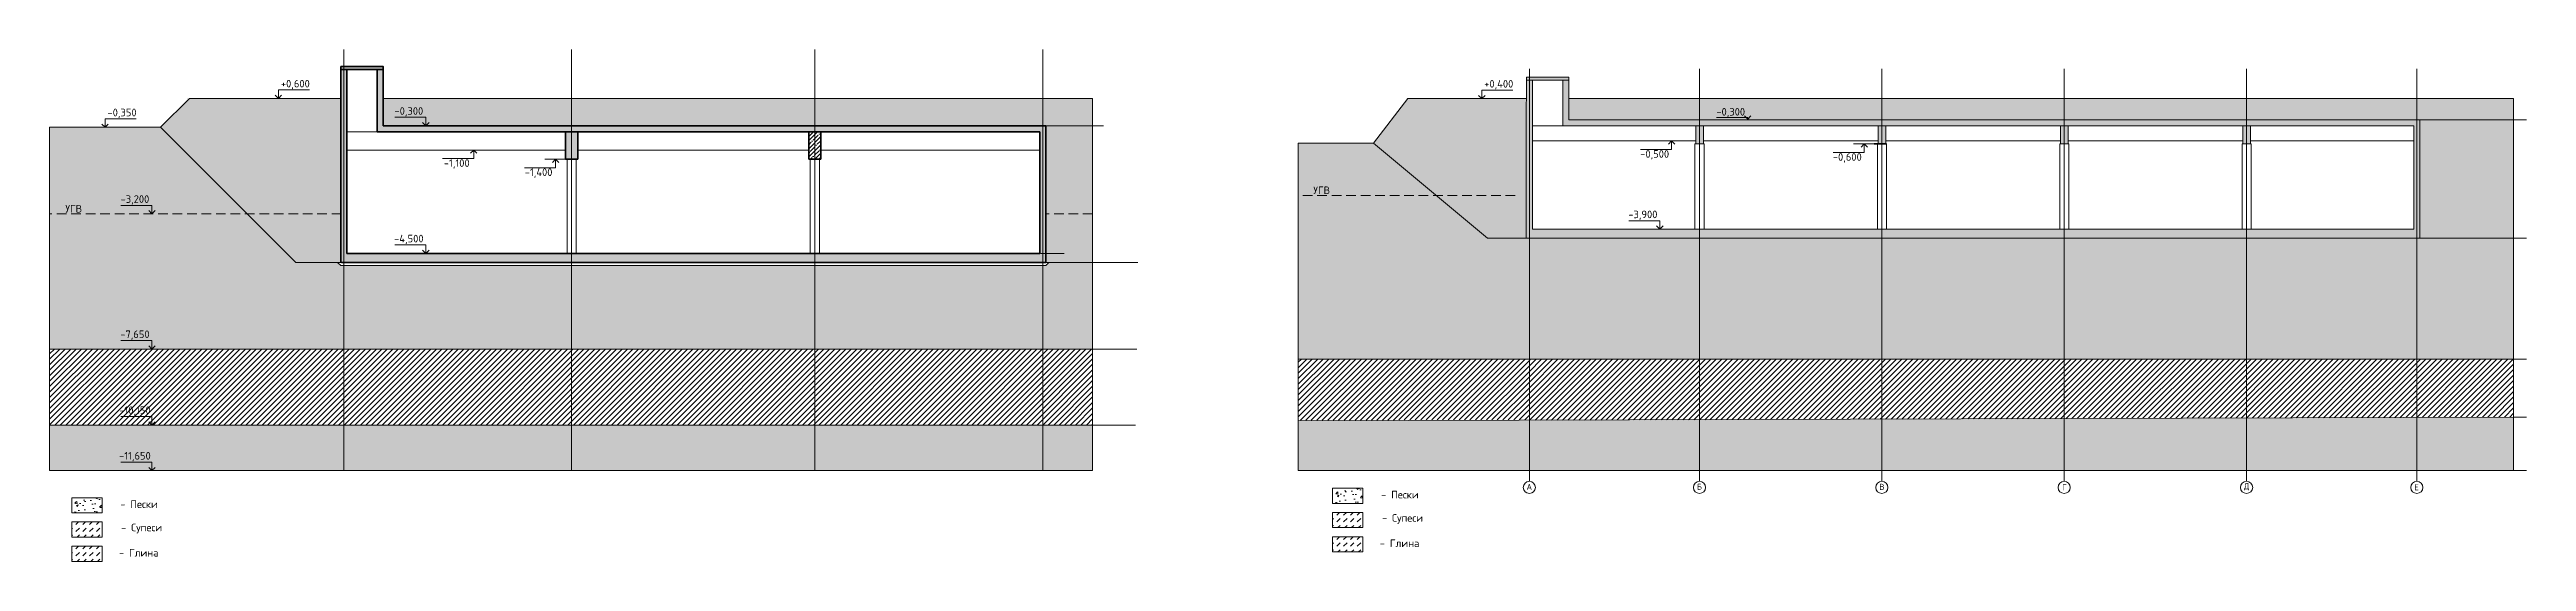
# Model space of a CAD drawing. Header units: millimetres. Extents: x -1960873 to -640355, y 7839719 to 16131025.
# Drawn here: x -780367 to -698868, y 7990876 to 8007728 of the extents above; entities that cross this region are included whole.
import ezdxf

# ---------------------------------------------------------------- set-up
doc = ezdxf.new("R2010")
doc.units = ezdxf.units.MM
doc.linetypes.add('DASHDOT_axis', pattern=[24, 20, -1.5, 1, -1.5])
doc.linetypes.add('HIDDEN2', pattern=[4.7625, 3.175, -1.5875])
doc.layers.get('0').update_dxf_attribs({"lineweight": 15})
doc.styles.add('ISOCPEUR', font='isocpeur.ttf')
pattern_1 = [(50, (39276.83, 0), (546.554007, -47.817257), [57.15, -628.65]), (355, (39276.83, 0), (-105.730264, 573.170536), [45.72, -502.921753]), (100.451445, (39322.4, -4), (440.82374, 525.353256), [48.570026, -534.270734]), (46.1842, (39276.8, 152.4), (813.23712, -126.126984), [85.725, -942.975]), (96.635558, (39344.6, 141.9), (712.2124, 742.27837), [72.85507, -801.406824]), (351.184151, (39276.8, 152.4), (712.2124, 742.27837), [68.5799, -754.3792]), (21, (39353.03, 114.3), (454.843174, -306.795595), [57.15, -628.65]), (326, (39353.03, 114.3), (185.406085, 552.5639), [45.72, -502.92]), (71.451445, (39390.93, 88.73), (640.249258, 245.768307), [48.570026, -534.269813]), (37.5, (39276.83, 0), (9.2658098, 253.6651166), [0, -496.824, 0, -510.54, 0, -504.825]), (7.5, (39276.83, 0), (200.4589875, 300.541724), [0, -291.084, 0, -485.394, 0, -192.405]), (327.5, (39106.9, 0), (406.7717855, -17.186232), [0, -190.5, 0, -594.36, 0, -788.67]), (317.5, (39030.7, 0), (444.387544, 76.279473), [0, -247.65, 0, -394.716, 0, -560.07])]

msp = doc.modelspace()

# ---------------------------------------------------------------- texts
at = {"transparency": 33554687, "char_height": 250, "width": 8055.818, "attachment_point": 5, "style": 'ISOCPEUR'}
for s, insert in [('\\A1;+0,600', (-772279.5, 8006575.2)), ('\\A1;+0,400', (-732682.8, 8006569.9)), ('\\A1;-0,350', (-777981.7, 8005625.2)), ('\\A1;-0,300', (-768544.4, 8005675.2)), ('\\A1;-0,300', (-725050.3, 8005649)), ('\\A1;-1,100', (-766968.7, 8003960.7)), ('\\A1;-0,500', (-727552.5, 8004260.7)), ('\\A1;-0,600', (-721214.1, 8004160.7)), ('\\A1;-1,400', (-764275.5, 8003660.7)), ('\\A1;УГВ', (-779572.4, 8002485.8)), ('\\A1;-3,200', (-777557.8, 8002775.2)), ('\\A1;УГВ', (-738510.4, 8003094)), ('\\A1;-3,900', (-727941, 8002271.2)), ('\\A1;-4,500', (-768544.4, 8001475.2)), ('\\A1;-7,650', (-777557.8, 7998325.2)), ('\\A1;-10,150', (-777557.8, 7995825.2)), ('\\A1;-11,650', (-777557.8, 7994325.2)), ('\\A1;\\pxi-3,l4,t4;-^IПески ', (-777547.3, 7992761.8)), ('\\A1;\\pxi-3,l4,t4;-^IПески ', (-736059.9, 7993075.1)), ('\\A1;\\pxi-3,l4,t4;-^IСупеси', (-777463.2, 7991961.8)), ('\\A1;\\pxi-3,l4,t4;-^IСупеси', (-735975.8, 7992275.1)), ('\\A1;\\pxi-3,l4,t4;-^IГлина', (-777557.8, 7991161.8)), ('\\A1;\\pxi-3,l4,t4;-^IГлина', (-736070.4, 7991475.1))]:
    msp.add_mtext(s, dxfattribs=dict(at, insert=insert))
at = {"transparency": 33554687, "char_height": 200, "attachment_point": 5, "style": 'ISOCPEUR'}
for s, insert in [('А', (-731678.4, 7993332.3)), ('Б', (-726081.1, 7993333.2)), ('В', (-720076.4, 7993331.5)), ('Г', (-714071.4, 7993316.4)), ('Д', (-708074.4, 7993333.6)), ('Е', (-702482.6, 7993319.3))]:
    msp.add_mtext(s, dxfattribs=dict(at, insert=insert))

# ---------------------------------------------------------------- hatches: boundary and pattern name
at = {"transparency": 33554687}
h = msp.add_hatch(dxfattribs=at)
h.set_pattern_fill('ANSI35', color=256, scale=30)
h.paths.add_polyline_path([(-769387.5, 8007168), (-770656, 8007168), (-770787.5, 8007068), (-769387.5, 8007068)])
h.paths.add_polyline_path([(-770656, 8007168), (-770787.5, 8007168), (-770787.5, 8007068)], flags=17)
h.paths.add_polyline_path([(-762987.5, 8005018), (-763187.5, 8005018), (-763187.5, 8004118), (-762987.5, 8004118)], flags=17)
h.paths.add_polyline_path([(-763187.5, 8005018), (-763387.5, 8005018), (-763387.5, 8004118), (-763187.5, 8004118)], flags=17)
h.paths.add_polyline_path([(-763156, 8001018), (-770587.5, 8001018), (-770587.5, 8007068), (-770787.5, 8007068), (-770787.5, 8000718), (-763156, 8000718)])
h.paths.add_polyline_path([(-747787.5, 8001018), (-763156, 8001018), (-763156, 8000718), (-747787.5, 8000718)])
h.paths.add_polyline_path([(-747587.5, 8001018), (-747656, 8001018), (-747656, 8000718), (-747587.5, 8000718)])
h.paths.add_polyline_path([(-747581, 8005218), (-747656, 8005218), (-747656, 8001018), (-747587.5, 8001018)])
h.paths.add_polyline_path([(-747656, 8005218), (-747787.5, 8005218), (-769387.5, 8005218), (-769387.5, 8007068), (-769587.5, 8007068), (-769587.5, 8005018), (-747787.5, 8005018), (-747787.5, 8000718), (-747656, 8000718)])
h = msp.add_hatch(dxfattribs=at)
h.set_pattern_fill('ANSI35', color=256, scale=30)
h.paths.add_polyline_path([(-731576.1, 8005218), (-731576.1, 8006718), (-731775.3, 8006718), (-731776.1, 8005218), (-731776.1, 8001518), (-726076.1, 8001518), (-726076.1, 8001818), (-727378.8, 8001818), (-727382.8, 8001813.9), (-727386.8, 8001818), (-731576.1, 8001818)])
h.paths.add_polyline_path([(-730375.1, 8006718), (-730576.1, 8006718), (-730576.1, 8005218), (-726076.1, 8005218), (-726076.1, 8005418), (-730376.1, 8005418)], flags=17)
h.paths.add_polyline_path([(-730375.1, 8006818), (-731775.2, 8006818), (-731775.3, 8006718), (-731576.1, 8006718), (-730375.1, 8006718)])
h.paths.add_polyline_path([(-720076.1, 8005418), (-726076.1, 8005418), (-726076.1, 8005218), (-720076.1, 8005218)])
h.paths.add_polyline_path([(-725951.1, 8005218), (-726076.1, 8005218), (-726076.1, 8004618), (-725951.1, 8004618)])
h.paths.add_polyline_path([(-726076.1, 8005218), (-726201.1, 8005218), (-726201.1, 8004618), (-726076.1, 8004618)], flags=17)
h.paths.add_polyline_path([(-720076.1, 8001818), (-726076.1, 8001818), (-726076.1, 8001518), (-720076.1, 8001518)])
h.paths.add_polyline_path([(-714076.1, 8001818), (-720076.1, 8001818), (-720076.1, 8001518), (-714076.1, 8001518)])
h.paths.add_polyline_path([(-708076.1, 8001818), (-714076.1, 8001818), (-714076.1, 8001518), (-708076.1, 8001518)])
h.paths.add_polyline_path([(-702476.1, 8005418), (-708076.1, 8005418), (-708076.1, 8005218), (-702576.1, 8005218), (-702576.1, 8001818), (-708076.1, 8001818), (-708076.1, 8001518), (-702476.1, 8001518)])
h.paths.add_polyline_path([(-702376.1, 8005418), (-702476.1, 8005418), (-702476.1, 8001518), (-702376.1, 8001518)])
h.paths.add_polyline_path([(-708076.1, 8005418), (-714076.1, 8005418), (-714076.1, 8005218), (-708076.1, 8005218)])
h.paths.add_polyline_path([(-708076.1, 8005218), (-708201.1, 8005218), (-708201.1, 8004618), (-708076.1, 8004618)])
h.paths.add_polyline_path([(-707951.1, 8005218), (-708076.1, 8005218), (-708076.1, 8004618), (-707951.1, 8004618)], flags=17)
h.paths.add_polyline_path([(-713951.1, 8005218), (-714076.1, 8005218), (-714076.1, 8004618), (-713951.1, 8004618)])
h.paths.add_polyline_path([(-714076.1, 8005218), (-714201.1, 8005218), (-714201.1, 8004618), (-714076.1, 8004618)])
h.paths.add_polyline_path([(-714076.1, 8005418), (-720076.1, 8005418), (-720076.1, 8005218), (-714076.1, 8005218)])
h.paths.add_polyline_path([(-719951.1, 8005218), (-720076.1, 8005218), (-720076.1, 8004618), (-719951.1, 8004618)])
h.paths.add_polyline_path([(-720076.1, 8005218), (-720201.1, 8005218), (-720201.1, 8004618), (-720076.1, 8004618)])
h = msp.add_hatch(dxfattribs=at)
h.set_pattern_fill('AR-CONC', color=256)
h.set_pattern_definition([(50, (39276.83, 0), (182.184669, -15.9390855), [19.05, -209.55]), (355, (39276.83, 0), (-35.2434214, 191.0568452), [15.24, -167.640584]), (100.4514447, (39292.01, -1.33), (146.941247, 175.117752), [16.190009, -178.0902446]), (46.1842, (39276.83, 50.8), (271.079041, -42.042328), [28.575, -314.325]), (96.6355576, (39299.42, 47.3), (237.404134, 247.426125), [24.285023, -267.135608]), (351.184151, (39276.83, 50.8), (237.404134, 247.426125), [22.859967, -251.459732]), (21, (39302.23, 38.1), (151.6143913, -102.2651982), [19.05, -209.55]), (326, (39302.23, 38.1), (61.8020283, 184.187966), [15.24, -167.64]), (71.451445, (39314.87, 29.58), (213.4164193, 81.922769), [16.190009, -178.0899376]), (37.5, (39276.83, 0), (3.08860325, 84.55503887), [0, -165.608, 0, -170.18, 0, -168.275]), (7.5, (39276.83, 0), (66.8196625, 100.1805748), [0, -97.028, 0, -161.798, 0, -64.135]), (327.5, (39220.19, 0), (135.59059517, -5.728744), [0, -63.5, 0, -198.12, 0, -262.89]), (317.5, (39194.79, 0), (148.1291814, 25.426491), [0, -82.55, 0, -131.572, 0, -186.69])])
h.paths.add_polyline_path([(-763187.5, 8006118), (-769387.5, 8006118), (-769387.5, 8005218), (-763187.5, 8005218)])
h.paths.add_polyline_path([(-755187.5, 8006118), (-763187.5, 8006118), (-763187.5, 8005218), (-755187.5, 8005218)])
h.paths.add_polyline_path([(-747687.5, 8006118), (-755187.5, 8006118), (-755187.5, 8005218), (-747687.5, 8005218)])
h.paths.add_polyline_path([(-746046.1, 8006118), (-747687.5, 8006118), (-747687.5, 8005218), (-747587.5, 8005218), (-746046.1, 8005218)])
h.paths.add_polyline_path([(-770787.5, 8006118), (-775762.5, 8006118), (-776712.5, 8005168), (-773862.5, 8002318), (-770787.5, 8002318)])
h.paths.add_polyline_path([(-770787.5, 8002318), (-773862.5, 8002318), (-772262.5, 8000718), (-770787.5, 8000718)])
h.paths.add_polyline_path([(-746046.1, 8002318), (-747587.5, 8002318), (-747587.5, 8000718), (-746046.1, 8000718)])
h.paths.add_polyline_path([(-746046.1, 8005218), (-747587.5, 8005218), (-747587.5, 8002318), (-746046.1, 8002318)])
h.paths.add_polyline_path([(-769088.2, 8005412.7), (-768000.7, 8005412.7), (-768000.7, 8006012.7), (-769088.2, 8006012.7)], flags=24)
h = msp.add_hatch(dxfattribs=at)
h.set_pattern_fill('AR-CONC', color=256)
h.paths.add_polyline_path([(-726076.1, 8006118), (-730375.6, 8006118), (-730376.1, 8005418), (-726076.1, 8005418)])
h.paths.add_polyline_path([(-720076.1, 8006118), (-726076.1, 8006118), (-726076.1, 8005418), (-720076.1, 8005418)])
h.paths.add_polyline_path([(-724492.1, 8005437.8), (-724548.5, 8005494.2), (-724492.1, 8005494.2)], flags=16)
h.paths.add_polyline_path([(-714076.1, 8006118), (-720076.1, 8006118), (-720076.1, 8005418), (-714076.1, 8005418)])
h.paths.add_polyline_path([(-708076.1, 8006118), (-714076.1, 8006118), (-714076.1, 8005418), (-708076.1, 8005418)])
h.paths.add_polyline_path([(-702476.1, 8006118), (-708076.1, 8006118), (-708076.1, 8005418), (-702476.1, 8005418)])
h.paths.add_polyline_path([(-699290.3, 8006118), (-702476.1, 8006118), (-702476.1, 8005418), (-702376.1, 8005418), (-699290.3, 8005418)])
h.paths.add_polyline_path([(-699290.3, 8005418), (-702376.1, 8005418), (-702376.1, 8001518), (-699290.3, 8001518)])
h.paths.add_polyline_path([(-731776.1, 8005418), (-731775.6, 8006118), (-733235.7, 8006118), (-733241, 8006112.7), (-733246.2, 8006118), (-735677.5, 8006118), (-736800.4, 8004648), (-733056.1, 8001518), (-731776.1, 8001518)])
h.paths.add_polyline_path([(-725594.1, 8005386.5), (-724506.6, 8005386.5), (-724506.6, 8005986.5), (-725594.1, 8005986.5)], flags=9)
h = msp.add_hatch(dxfattribs=at)
h.set_pattern_fill('AR-CONC', color=256, scale=3)
h.set_pattern_definition(pattern_1)
h.paths.add_polyline_path([(-776712.5, 8005168), (-780367.4, 8005168), (-780367.4, 8002318), (-773862.5, 8002318)])
h.paths.add_polyline_path([(-770687.5, 8000618), (-770787.5, 8000618), (-770887.5, 8000718), (-772262.5, 8000718), (-773862.5, 8002318), (-780367.4, 8002318), (-780367.4, 7997868), (-770687.5, 7997868)])
h.paths.add_polyline_path([(-763187.5, 8000618), (-770687.5, 8000618), (-770687.5, 7997868), (-763187.5, 7997868)])
h.paths.add_polyline_path([(-755187.5, 8000618), (-763187.5, 8000618), (-763187.5, 7997868), (-755187.5, 7997868)])
h.paths.add_polyline_path([(-747687.5, 8000618), (-755187.5, 8000618), (-755187.5, 7997868), (-747687.5, 7997868)])
h.paths.add_polyline_path([(-746046.1, 8000718), (-747487.5, 8000718), (-747587.5, 8000618), (-747687.5, 8000618), (-747687.5, 7997868), (-746046.1, 7997868)])
h.paths.add_polyline_path([(-778101.5, 8002512.7), (-777014, 8002512.7), (-777014, 8003112.7), (-778101.5, 8003112.7)], flags=24)
h.paths.add_polyline_path([(-779922.4, 8002198.3), (-779222.4, 8002198.3), (-779222.4, 8002798.3), (-779922.4, 8002798.3)], flags=9)
h.paths.add_polyline_path([(-778101.5, 7998062.7), (-777014, 7998062.7), (-777014, 7998662.7), (-778101.5, 7998662.7)], flags=24)
h = msp.add_hatch(dxfattribs=at)
h.set_pattern_fill('ANSI35', color=256, scale=30)
h.set_pattern_definition([(45, (39276.83, 0), (-134.703842, 134.703842), []), (45, (39411.53, 0), (-134.703842, 134.703842), [238.125, -47.625, 0, -47.625])])
h.paths.add_polyline_path([(-754987.5, 8005018), (-755187.5, 8005018), (-755187.5, 8004118), (-754987.5, 8004118)])
h.paths.add_polyline_path([(-755187.5, 8005018), (-755387.5, 8005018), (-755387.5, 8004118), (-755187.5, 8004118)])
h = msp.add_hatch(dxfattribs=at)
h.set_pattern_fill('AR-CONC', color=256, scale=3)
h.paths.add_polyline_path([(-731676.1, 8001518), (-731776.1, 8001518), (-733056.1, 8001518), (-734730.8, 8002918), (-739278.2, 8002918), (-739278.2, 7997535.2), (-731676.1, 7997535.2)])
h.paths.add_polyline_path([(-736800.4, 8004648), (-739278.2, 8004648), (-739278.2, 8002918), (-734730.8, 8002918)])
h.paths.add_polyline_path([(-726076.1, 8001518), (-731676.1, 8001518), (-731676.1, 7997535.2), (-726076.1, 7997535.2)])
h.paths.add_polyline_path([(-720076.1, 8001518), (-726076.1, 8001518), (-726076.1, 7997535.2), (-720076.1, 7997535.2)])
h.paths.add_polyline_path([(-714076.1, 8001518), (-720076.1, 8001518), (-720076.1, 7997535.2), (-714076.1, 7997535.2)])
h.paths.add_polyline_path([(-708076.1, 8001518), (-714076.1, 8001518), (-714076.1, 7997535.2), (-708076.1, 7997535.2)])
h.paths.add_polyline_path([(-702476.1, 8001518), (-708076.1, 8001518), (-708076.1, 7997535.2), (-702476.1, 7997535.2)])
h.paths.add_polyline_path([(-699290.3, 8001518), (-702376.1, 8001518), (-702476.1, 8001518), (-702476.1, 7997535.2), (-699290.3, 7997535.2)])
h = msp.add_hatch(dxfattribs=at)
h.set_pattern_fill('ANSI31', color=256, scale=40)
h.set_pattern_definition([(45, (39276.83, 0), (-89.8025612, 89.8025612), [])])
h.paths.add_polyline_path([(-770687.5, 7997868), (-780367.4, 7997868), (-780367.4, 7995368), (-770687.5, 7995368)])
h.paths.add_polyline_path([(-763187.5, 7997868), (-770687.5, 7997868), (-770687.5, 7995368), (-763187.5, 7995368)])
h.paths.add_polyline_path([(-755187.5, 7997868), (-763187.5, 7997868), (-763187.5, 7995368), (-755187.5, 7995368)])
h.paths.add_polyline_path([(-747687.5, 7997868), (-755187.5, 7997868), (-755187.5, 7995368), (-747687.5, 7995368)])
h.paths.add_polyline_path([(-746046.1, 7997868), (-747687.5, 7997868), (-747687.5, 7995368), (-746046.1, 7995368)])
h.paths.add_polyline_path([(-778139, 7995562.7), (-776976.5, 7995562.7), (-776976.5, 7996162.7), (-778139, 7996162.7)], flags=24)
h = msp.add_hatch(dxfattribs=at)
h.set_pattern_fill('ANSI31', color=256, scale=40)
h.paths.add_polyline_path([(-731676.1, 7997535.2), (-739278.2, 7997535.2), (-739278.2, 7995524.9), (-731676.1, 7995542.8)])
h = msp.add_hatch(dxfattribs=at)
h.set_pattern_fill('ANSI31', color=256, scale=40)
h.paths.add_polyline_path([(-699290.3, 7997535.2), (-702476.1, 7997535.2), (-702476.1, 7995618.3), (-699290.3, 7995628.5)])
h.paths.add_polyline_path([(-702476.1, 7997535.2), (-708076.1, 7997535.2), (-708076.1, 7995600.4), (-702476.1, 7995618.3)])
h.paths.add_polyline_path([(-708076.1, 7997535.2), (-714076.1, 7997535.2), (-714076.1, 7995581.2), (-708076.1, 7995600.4)])
h.paths.add_polyline_path([(-714076.1, 7997535.2), (-720076.1, 7997535.2), (-720076.1, 7995562), (-714076.1, 7995581.2)])
h.paths.add_polyline_path([(-720076.1, 7997535.2), (-726076.1, 7997535.2), (-726076.1, 7995542.8), (-720076.1, 7995562)])
h.paths.add_polyline_path([(-726076.1, 7997535.2), (-731676.1, 7997535.2), (-731676.1, 7995524.9), (-726076.1, 7995542.8)])
h = msp.add_hatch(dxfattribs=at)
h.set_pattern_fill('DASH', color=256, scale=50, angle=45)
h.set_pattern_definition([(45, (39276.83, 0), (0, 224.506403), [158.75, -158.75])])
h.paths.add_polyline_path([(-770687.5, 7995368), (-780367.4, 7995368), (-780367.4, 7993868), (-770687.5, 7993868)])
h.paths.add_polyline_path([(-763187.5, 7995368), (-770687.5, 7995368), (-770687.5, 7993868), (-763187.5, 7993868)])
h.paths.add_polyline_path([(-755187.5, 7995368), (-763187.5, 7995368), (-763187.5, 7993868), (-755187.5, 7993868)])
h.paths.add_polyline_path([(-747687.5, 7995368), (-755187.5, 7995368), (-755187.5, 7993868), (-747687.5, 7993868)])
h.paths.add_polyline_path([(-746046.1, 7995368), (-747687.5, 7995368), (-747687.5, 7993868), (-746046.1, 7993868)])
h = msp.add_hatch(dxfattribs=at)
h.set_pattern_fill('DASH', color=256, scale=50, angle=45)
h.paths.add_polyline_path([(-731676.1, 7995525.1), (-739278.2, 7995500.9), (-739278.2, 7993868), (-731676.1, 7993868)])
h.paths.add_polyline_path([(-726076.1, 7995543), (-731676.1, 7995525.1), (-731676.1, 7993868), (-726076.1, 7993868)])
h.paths.add_polyline_path([(-720076.1, 7995562.1), (-726076.1, 7995543), (-726076.1, 7993868), (-720076.1, 7993868)])
h.paths.add_polyline_path([(-714076.1, 7995581.3), (-720076.1, 7995562.1), (-720076.1, 7993868), (-714076.1, 7993868)])
h.paths.add_polyline_path([(-708076.1, 7995600.4), (-714076.1, 7995581.3), (-714076.1, 7993868), (-708076.1, 7993868)])
h.paths.add_polyline_path([(-702476.1, 7995618.3), (-708076.1, 7995600.4), (-708076.1, 7993868), (-702476.1, 7993868)])
h.paths.add_polyline_path([(-699290.3, 7995628.5), (-702476.1, 7995618.3), (-702476.1, 7993868), (-699290.3, 7993868)])
h = msp.add_hatch(dxfattribs=at)
h.set_pattern_fill('AR-CONC', color=256, scale=3)
h.set_pattern_definition(pattern_1)
h.paths.add_polyline_path([(-778639.1, 7992975.5), (-779639.1, 7992975.5), (-779639.1, 7992475.5), (-778639.1, 7992475.5)])
h = msp.add_hatch(dxfattribs=at)
h.set_pattern_fill('AR-CONC', color=256, scale=3)
h.set_pattern_definition([(50, (80764.2, 313.3), (546.554007, -47.817257), [57.15, -628.65]), (355, (80764.2, 313.3), (-105.730264, 573.170536), [45.72, -502.921753]), (100.451445, (80809.73, 309.3), (440.82374, 525.353256), [48.570026, -534.270734]), (46.1842, (80764.2, 465.7), (813.23712, -126.126984), [85.725, -942.975]), (96.635558, (80831.95, 455.2), (712.2124, 742.27837), [72.85507, -801.406824]), (351.184151, (80764.2, 465.7), (712.2124, 742.27837), [68.5799, -754.3792]), (21, (80840.4, 427.6), (454.843174, -306.795595), [57.15, -628.65]), (326, (80840.4, 427.6), (185.406085, 552.5639), [45.72, -502.92]), (71.451445, (80878.3, 402), (640.249258, 245.768307), [48.570026, -534.269813]), (37.5, (80764.18, 313.28), (9.2658098, 253.6651166), [0, -496.824, 0, -510.54, 0, -504.825]), (7.5, (80764.18, 313.28), (200.4589875, 300.541724), [0, -291.084, 0, -485.394, 0, -192.405]), (327.5, (80594.26, 313.28), (406.7717855, -17.186232), [0, -190.5, 0, -594.36, 0, -788.67]), (317.5, (80518.06, 313.3), (444.387544, 76.279473), [0, -247.65, 0, -394.716, 0, -560.07])])
h.paths.add_polyline_path([(-737151.8, 7993288.8), (-738151.8, 7993288.8), (-738151.8, 7992788.8), (-737151.8, 7992788.8)])
h = msp.add_hatch(dxfattribs=at)
h.set_pattern_fill('DASH', color=256, scale=50, angle=45)
h.set_pattern_definition([(45, (39276.83, -565), (0, 224.506403), [158.75, -158.75])])
h.paths.add_polyline_path([(-778639.1, 7992175.5), (-779639.1, 7992175.5), (-779639.1, 7991675.5), (-778639.1, 7991675.5)])
h = msp.add_hatch(dxfattribs=at)
h.set_pattern_fill('DASH', color=256, scale=50, angle=45)
h.set_pattern_definition([(45, (80764.18, -251.72), (0, 224.506403), [158.75, -158.75])])
h.paths.add_polyline_path([(-737151.8, 7992488.8), (-738151.8, 7992488.8), (-738151.8, 7991988.8), (-737151.8, 7991988.8)])
h = msp.add_hatch(dxfattribs=at)
h.set_pattern_fill('DASH', color=256, scale=50, angle=45)
h.set_pattern_definition([(45, (39276.83, -1365), (0, 224.506403), [158.75, -158.75])])
h.paths.add_polyline_path([(-778639.1, 7991375.5), (-779639.1, 7991375.5), (-779639.1, 7990875.5), (-778639.1, 7990875.5)])
h = msp.add_hatch(dxfattribs=at)
h.set_pattern_fill('DASH', color=256, scale=50, angle=45)
h.set_pattern_definition([(45, (80764.18, -1051.72), (0, 224.506403), [158.75, -158.75])])
h.paths.add_polyline_path([(-737151.8, 7991688.8), (-738151.8, 7991688.8), (-738151.8, 7991188.8), (-737151.8, 7991188.8)])

# ---------------------------------------------------------------- linework, layer by layer
at = {"lineweight": 35, "transparency": 33554687}
for p, q in [((-770787.5, 8007068), (-770787.5, 8000718)), ((-770587.5, 8007068), (-770587.5, 8001018)), ((-769587.5, 8007068), (-769587.5, 8005018)), ((-769387.5, 8007068), (-769387.5, 8005218)), ((-769587.5, 8005018), (-747787.5, 8005018)), ((-769387.5, 8005218), (-747587.5, 8005218)), ((-763387.5, 8004118), (-763387.5, 8005018)), ((-762987.5, 8004118), (-762987.5, 8005018)), ((-755387.5, 8004118), (-755387.5, 8005018)), ((-754987.5, 8004118), (-754987.5, 8005018)), ((-747787.5, 8005018), (-747787.5, 8001018)), ((-747587.5, 8005218), (-747587.5, 8000718)), ((-763387.5, 8004118), (-762987.5, 8004118)), ((-755387.5, 8004118), (-754987.5, 8004118)), ((-720326.1, 8004618), (-719926.1, 8004618)), ((-747787.5, 8001018), (-770587.5, 8001018)), ((-747587.5, 8000718), (-770762.5, 8000718))]:
    msp.add_line(p, q, dxfattribs=at)
at = {"transparency": 33554687}
for p, q in [((-770762.5, 8007068), (-770612.5, 8007068)), ((-769612.5, 8007068), (-769462.5, 8007068)), ((-731776.1, 8005218), (-731775.2, 8006818)), ((-731775.3, 8006718), (-730375.1, 8006718)), ((-731775.2, 8006818), (-730375.1, 8006818)), ((-731676.1, 8007091.8), (-731676.1, 7993514.4)), ((-731576.1, 8005218), (-731576.1, 8006718)), ((-730576.1, 8006718), (-730576.1, 8005218)), ((-730375.1, 8006818), (-730376.1, 8005418)), ((-726076.1, 8007091.8), (-726076.1, 7993514.4)), ((-720076.1, 8007091.8), (-720076.1, 7993514.4)), ((-714076.1, 7993514.4), (-714076.1, 8007091.8)), ((-708076.1, 7993514.4), (-708076.1, 8007091.8)), ((-702476.1, 7993514.4), (-702476.1, 8007091.8)), ((-776712.5, 8005168), (-775762.5, 8006118)), ((-770762.5, 8006118), (-775762.5, 8006118)), ((-772837.7, 8006118), (-772943.8, 8006224)), ((-771814.8, 8006398.1), (-772837.7, 8006398.1)), ((-772837.7, 8006398.1), (-772837.7, 8006118)), ((-772837.7, 8006118), (-772731.6, 8006224)), ((-769387.5, 8006118), (-746046.1, 8006118)), ((-746046.1, 8006118), (-746046.1, 7993868)), ((-736800.4, 8004648), (-735677.5, 8006118)), ((-731776.1, 8006118), (-735677.5, 8006118)), ((-733241, 8006112.7), (-733347, 8006218.8)), ((-732218.1, 8006392.8), (-733241, 8006392.8)), ((-733241, 8006392.8), (-733241, 8006112.7)), ((-733241, 8006112.7), (-733134.9, 8006218.8)), ((-730375.6, 8006118), (-730376.1, 8006118)), ((-699290.3, 8006118), (-730376.1, 8006118)), ((-699290.3, 7993868), (-699290.3, 8006118)), ((-776712.5, 8005168), (-780367.4, 8005168)), ((-780367.4, 8005168), (-780367.4, 7993868)), ((-778539.9, 8005168), (-778646, 8005274)), ((-777517.1, 8005448.1), (-778539.9, 8005448.1)), ((-778539.9, 8005448.1), (-778539.9, 8005168)), ((-778539.9, 8005168), (-778433.9, 8005274)), ((-772262.5, 8000718), (-776712.5, 8005168)), ((-769587.5, 8005018), (-770587.5, 8005018)), ((-769009.1, 8005498.1), (-767986.2, 8005498.1)), ((-767986.2, 8005218), (-768092.3, 8005324)), ((-767986.2, 8005498.1), (-767986.2, 8005218)), ((-767986.2, 8005218), (-767880.2, 8005324)), ((-731776.1, 8005418), (-731776.1, 8001518)), ((-702576.1, 8005218), (-731576.1, 8005218)), ((-731576.1, 8005218), (-731576.1, 8001818)), ((-702376.1, 8005418), (-730376.1, 8005418)), ((-726201.1, 8005218), (-726201.1, 8004618)), ((-725951.1, 8005218), (-725951.1, 8004618)), ((-725515, 8005494.2), (-724492.1, 8005494.2)), ((-724492.1, 8005437.8), (-724598.2, 8005543.9)), ((-724492.1, 8005437.8), (-724386, 8005543.9)), ((-724492.1, 8005437.8), (-724492.1, 8005494.2)), ((-720201.1, 8005218), (-720201.1, 8004618)), ((-719951.1, 8005218), (-719951.1, 8004618)), ((-714201.1, 8004618), (-714201.1, 8005218)), ((-713951.1, 8004618), (-713951.1, 8005218)), ((-708201.1, 8004618), (-708201.1, 8005218)), ((-707951.1, 8004618), (-707951.1, 8005218)), ((-702576.1, 8001818), (-702576.1, 8005218)), ((-702376.1, 8001518), (-702376.1, 8005418)), ((-702376.1, 8005418), (-698867.7, 8005418)), ((-770587.5, 8004418), (-763387.5, 8004418)), ((-767433.4, 8004137.8), (-766410.5, 8004137.8)), ((-766410.5, 8004418), (-766516.6, 8004311.9)), ((-766410.5, 8004137.8), (-766410.5, 8004418)), ((-766410.5, 8004418), (-766304.4, 8004311.9)), ((-763387.5, 8004118), (-764067, 8004118)), ((-763717.3, 8004118), (-763823.4, 8004011.9)), ((-763717.3, 8003837.8), (-763717.3, 8004118)), ((-763717.3, 8004118), (-763611.2, 8004011.9)), ((-763337.5, 8004118), (-763337.5, 8001018)), ((-763037.5, 8004118), (-763037.5, 8001018)), ((-762987.5, 8004418), (-755387.5, 8004418)), ((-755337.5, 8004118), (-755337.5, 8001018)), ((-755037.5, 8004118), (-755037.5, 8001018)), ((-754987.5, 8004418), (-747787.5, 8004418)), ((-739278.2, 8004648), (-739278.2, 7993868)), ((-736800.4, 8004648), (-739278.2, 8004648)), ((-733056.1, 8001518), (-736800.4, 8004648)), ((-726201.1, 8004718), (-731576.1, 8004718)), ((-728017.2, 8004437.8), (-726994.3, 8004437.8)), ((-726994.3, 8004718), (-727100.4, 8004611.9)), ((-726994.3, 8004437.8), (-726994.3, 8004718)), ((-726994.3, 8004718), (-726888.3, 8004611.9)), ((-725926.1, 8004618), (-726226.1, 8004618)), ((-726226.1, 8004618), (-726226.1, 8001818)), ((-720201.1, 8004718), (-725951.1, 8004718)), ((-725926.1, 8004618), (-725926.1, 8001818)), ((-721678.8, 8004337.8), (-720655.9, 8004337.8)), ((-720326.1, 8004618), (-721005.6, 8004618)), ((-720655.9, 8004618), (-720762, 8004511.9)), ((-720655.9, 8004337.8), (-720655.9, 8004618)), ((-720655.9, 8004618), (-720549.8, 8004511.9)), ((-719926.1, 8004618), (-720226.1, 8004618)), ((-720226.1, 8004618), (-720226.1, 8001818)), ((-714201.1, 8004718), (-719951.1, 8004718)), ((-719926.1, 8004618), (-719926.1, 8001818)), ((-714226.1, 8001818), (-714226.1, 8004618)), ((-713926.1, 8004618), (-714226.1, 8004618)), ((-708201.1, 8004718), (-713951.1, 8004718)), ((-713926.1, 8001818), (-713926.1, 8004618)), ((-708226.1, 8001818), (-708226.1, 8004618)), ((-707926.1, 8004618), (-708226.1, 8004618)), ((-702576.1, 8004718), (-707951.1, 8004718)), ((-707926.1, 8001818), (-707926.1, 8004618)), ((-764740.2, 8003837.8), (-763717.3, 8003837.8)), ((-778022.4, 8002598.1), (-776999.6, 8002598.1)), ((-776999.6, 8002598.1), (-776999.6, 8002318)), ((-776999.6, 8002318), (-777105.6, 8002424)), ((-776999.6, 8002318), (-776893.5, 8002424)), ((-731576.1, 8001818), (-702576.1, 8001818)), ((-731576.1, 8001818), (-731576.1, 8001818)), ((-728405.7, 8002094), (-727382.8, 8002094)), ((-727382.8, 8001813.9), (-727488.9, 8001920)), ((-727382.8, 8002094), (-727382.8, 8001813.9)), ((-727382.8, 8001813.9), (-727276.7, 8001920)), ((-769009.1, 8001298.1), (-767986.2, 8001298.1)), ((-767986.2, 8001018), (-768092.3, 8001124)), ((-767986.2, 8001298.1), (-767986.2, 8001018)), ((-767986.2, 8001018), (-767880.2, 8001124)), ((-731776.1, 8001518), (-733056.1, 8001518)), ((-731776.1, 8001518), (-702376.1, 8001518)), ((-702376.1, 8001518), (-698867.7, 8001518)), ((-770762.5, 8000718), (-772262.5, 8000718)), ((-770787.5, 8000618), (-770887.5, 8000718)), ((-747587.5, 8000618), (-770787.5, 8000618)), ((-747612.5, 8000718), (-746046.1, 8000718)), ((-747587.5, 8000618), (-747487.5, 8000718)), ((-746046.1, 7997868), (-780367.4, 7997868)), ((-778022.4, 7998148.1), (-776999.6, 7998148.1)), ((-776999.6, 7997868), (-777105.6, 7997974)), ((-776999.6, 7998148.1), (-776999.6, 7997868)), ((-776999.6, 7997868), (-776893.5, 7997974)), ((-739278.2, 7997535.2), (-698867.7, 7997535.2)), ((-746046.1, 7995368), (-780367.4, 7995368)), ((-778022.4, 7995648.1), (-776999.6, 7995648.1)), ((-776999.6, 7995368), (-777105.6, 7995474)), ((-776999.6, 7995648.1), (-776999.6, 7995368)), ((-776999.6, 7995368), (-776893.5, 7995474)), ((-699290.3, 7995628.5), (-739278.2, 7995500.9)), ((-699290.3, 7995628.5), (-698867.7, 7995629.9)), ((-746046.1, 7993868), (-780367.4, 7993868)), ((-778022.4, 7994148.1), (-776999.6, 7994148.1)), ((-776999.6, 7993868), (-777105.6, 7993974)), ((-776999.6, 7994148.1), (-776999.6, 7993868)), ((-776999.6, 7993868), (-776893.5, 7993974)), ((-739278.2, 7993868), (-699290.3, 7993868)), ((-699290.3, 7993868), (-698867.7, 7993868))]:
    msp.add_line(p, q, dxfattribs=at)
at = {"linetype": 'HIDDEN2', "ltscale": 100, "transparency": 33554687}
for p, q in [((-732143.7, 8002918), (-739278.2, 8002918)), ((-770762.5, 8002318), (-780367.4, 8002318)), ((-746046.1, 8002318), (-747612.5, 8002318))]:
    msp.add_line(p, q, dxfattribs=at)
at = {"linetype": 'DASHDOT_axis', "transparency": 33554687}
for points in [[(-770687.5, 8007727.8), (-770687.5, 7993868)], [(-763187.5, 8007727.8), (-763187.5, 7993868)], [(-755187.5, 8007727.8), (-755187.5, 7993868)], [(-747687.5, 8007727.8), (-747687.5, 7993868)]]:
    msp.add_lwpolyline(points, dxfattribs=at)
at = {"lineweight": 35, "transparency": 33554687}
msp.add_lwpolyline([(-770787.5, 8007168), (-769387.5, 8007168), (-769387.5, 8007068), (-770787.5, 8007068)], close=True, dxfattribs=at)
at = {"transparency": 33554687, "const_width": 12}
msp.add_lwpolyline([(-776712.5, 8005168), (-775762.5, 8006118), (-770787.5, 8006118)], dxfattribs=at)
at = {"transparency": 33554687}
for points in [[(-775812.5, 8006118), (-775812.5, 8006118)], [(-747612.5, 8005218), (-745691.6, 8005218)], [(-702376.1, 8005418), (-698882.7, 8005418)], [(-755473.8, 8004418), (-756492.5, 8004418)], [(-777899.9, 8002318), (-777899.9, 8002318)], [(-747762.5, 8001018), (-746981.3, 8001018)], [(-702376.1, 8001518), (-698882.7, 8001518)], [(-747612.5, 8000718), (-744559.2, 8000718)], [(-780367.4, 7997868), (-744592.6, 7997868)], [(-699290.3, 7997535.2), (-698882.7, 7997535.2)], [(-746046.1, 7995368), (-744638.2, 7995368)], [(-699290.3, 7995628.5), (-698882.7, 7995628.5)], [(-746046.1, 7993868), (-746046.1, 7993868)], [(-699290.3, 7993868), (-698882.7, 7993868)]]:
    msp.add_lwpolyline(points, dxfattribs=at)
for points in [[(-779639.1, 7992975.5), (-778639.1, 7992975.5), (-778639.1, 7992475.5), (-779639.1, 7992475.5)], [(-738151.8, 7993288.8), (-737151.8, 7993288.8), (-737151.8, 7992788.8), (-738151.8, 7992788.8)], [(-779639.1, 7992175.5), (-778639.1, 7992175.5), (-778639.1, 7991675.5), (-779639.1, 7991675.5)], [(-738151.8, 7992488.8), (-737151.8, 7992488.8), (-737151.8, 7991988.8), (-738151.8, 7991988.8)], [(-779639.1, 7991375.5), (-778639.1, 7991375.5), (-778639.1, 7990875.5), (-779639.1, 7990875.5)], [(-738151.8, 7991688.8), (-737151.8, 7991688.8), (-737151.8, 7991188.8), (-738151.8, 7991188.8)]]:
    msp.add_lwpolyline(points, close=True, dxfattribs=at)
for centre in [(-731676.1, 7993314.4), (-726076.1, 7993314.4), (-720076.1, 7993314.4), (-714076.1, 7993314.4), (-708076.1, 7993314.4), (-702476.1, 7993314.4)]:
    msp.add_circle(centre, 200, dxfattribs=at)

msp.set_redraw_order([(e.dxf.handle, doc.entitydb.next_handle()) for e in msp.query("TEXT MTEXT ATTDEF DIMENSION ARC_DIMENSION")])  # texts and dimensions are drawn at this point

doc.saveas('drawing.dxf')
